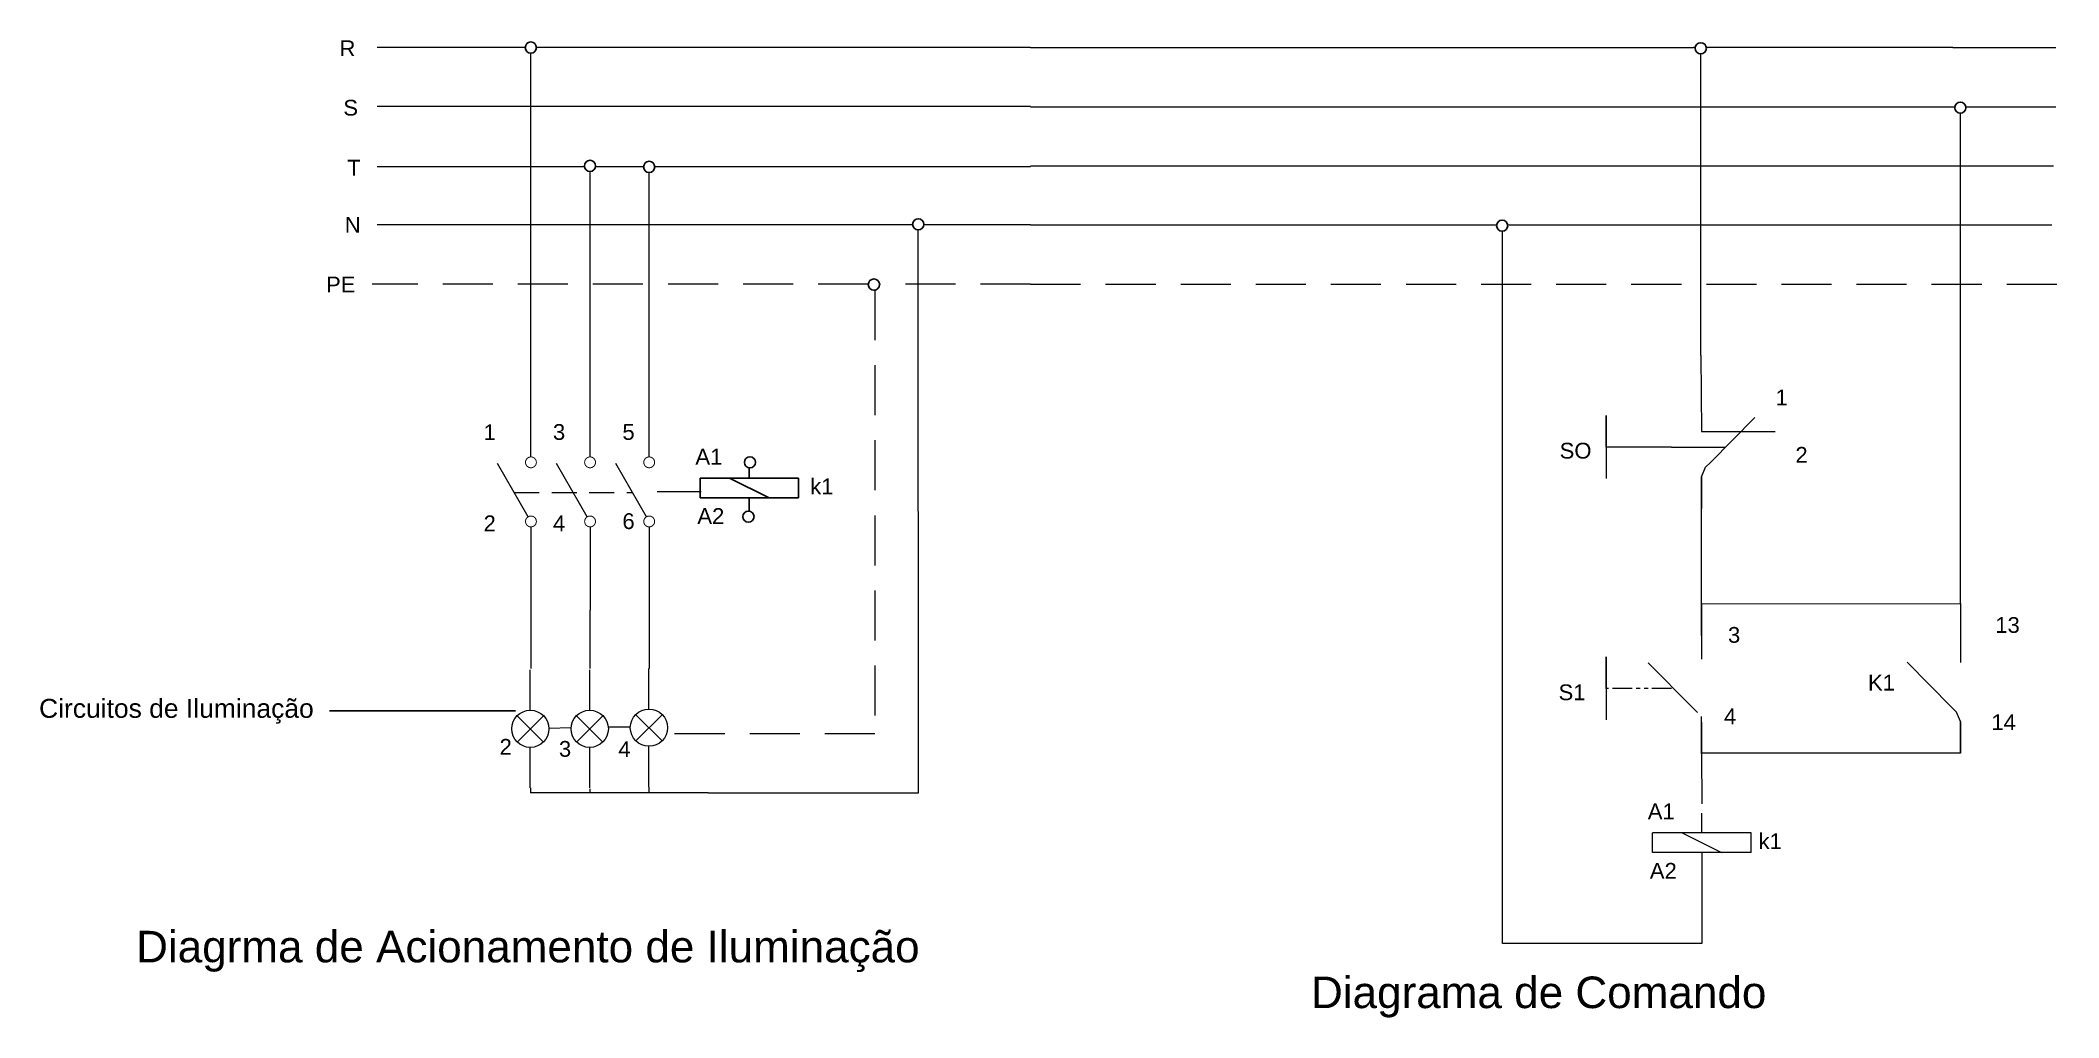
# Model space of a CAD drawing. Header units: millimetres. Extents: x -26 to 31631, y -22 to 25796.
# Drawn here: x 15776.1 to 16032.1, y 12631.7 to 12755.7 of the extents above; entities that cross this region are included whole.
import ezdxf
from ezdxf import colors
from ezdxf.entities.mleader import LeaderData, LeaderLine
from ezdxf.enums import TextEntityAlignment as Align
from ezdxf.math import Vec2, Vec3

# ---------------------------------------------------------------- set-up
doc = ezdxf.new("R2010")
doc.units = ezdxf.units.MM
doc.linetypes.add('PHANTOMX2', pattern=[5, 2.5, -0.5, 0.5, -0.5, 0.5, -0.5])
doc.linetypes.add('TRATTEGGIATA2', pattern=[9.525, 6.35, -3.175])
for name, color, linetype, lineweight in [('DI-Textos do diagrama', 7, 'Continuous', 20), ('DI-Textos do quadro', 7, 'Continuous', 20), ('Fases', 7, 'Continuous', 5)]:
    doc.layers.add(name, color=color, linetype=linetype, lineweight=lineweight)
doc.layers.add('P', color=1, linetype='Continuous')
doc.styles.add('ARIAL', font='arial.ttf')
doc.styles.add('PROJ-SPC-SV-EP-002-PL-FP1-R02_1$0$Standard', font='arial.ttf')
doc.styles.get("Standard").update_dxf_attribs({"font": 'arial.ttf', "height": 1})
doc.linetypes.add('PROJ-SPC-SV-EP-002-PL-FP1-R02_1$0${ -E- }', pattern='A,4,-0.75,["E",PROJ-SPC-SV-EP-002-PL-FP1-R02_1$0$Standard,S=0.15,R=0,X=-0.05,Y=-0.07],-0.75', length=5.5)

msp = doc.modelspace()

# ---------------------------------------------------------------- texts
at = {"layer": 'DI-Textos do diagrama', "linetype": 'TRATTEGGIATA2', "lineweight": 5, "style": 'ARIAL'}
msp.add_text('k1', height=2, dxfattribs=at).set_placement((15873.73, 12698.08))
at = {"layer": 'DI-Textos do diagrama', "char_height": 2, "width": 10.6228, "attachment_point": 9, "line_spacing_factor": 0.798, "style": 'ARIAL'}
for s, insert in [('R', (15816.05, 12753.66)), ('S', (15816.38, 12746.09)), ('T', (15816.71, 12738.51)), ('N', (15816.71, 12731.27)), ('PE', (15816.05, 12723.69)), ('1', (15997.74, 12709.37)), ('1', (15833.86, 12704.95)), ('3', (15842.66, 12704.95)), ('5', (15851.47, 12704.95)), ('A1', (15862.59, 12701.85)), ('SO', (15972.84, 12702.58)), ('2', (16000.26, 12702.08)), ('6', (15851.47, 12693.64)), ('A2', (15862.84, 12694.32)), ('2', (15833.86, 12693.39)), ('4', (15842.66, 12693.39)), ('3', (15991.71, 12679.21)), ('13', (16027.17, 12680.47)), ('K1', (16011.33, 12673.18)), ('S1', (15972.08, 12671.93)), ('4', (15991.2, 12668.91)), ('14', (16026.67, 12668.16)), ('2', (15835.89, 12665.04)), ('3', (15843.42, 12664.75)), ('4', (15850.95, 12664.75)), ('A1', (15983.4, 12656.85)), ('k1', (15996.99, 12653.08)), ('A2', (15983.66, 12649.31))]:
    msp.add_mtext(s, dxfattribs=dict(at, insert=insert))
at = {"layer": 'DI-Textos do quadro', "char_height": 4, "width": 164.3981, "attachment_point": 4}
for s, insert in [('Diagrma de Acionamento de Iluminação', (15788.23, 12640.08)), ('Diagrama de Comando', (15937.26, 12634.29))]:
    msp.add_mtext(s, dxfattribs=dict(at, insert=insert))

# ---------------------------------------------------------------- blocks, each defined once
blk = doc.blocks.new('contattore')
at = {"color": 7}
for p, q in [((42.04, 33.78), (42.04, 54.9)), ((57.04, 33.78), (57.04, 54.9)), ((72.04, 33.78), (72.04, 54.9)), ((41.35, 18.59), (33.54, 32.12)), ((56.35, 18.59), (48.54, 32.12)), ((71.35, 18.59), (63.54, 32.12)), ((42.04, 16.03), (42.04, -5.1)), ((57.04, 16.03), (57.04, -5.1)), ((72.04, 16.03), (72.04, -5.1))]:
    blk.add_line(p, q, dxfattribs=at)
at = {"color": 7, "linetype": 'TRATTEGGIATA2'}
blk.add_line((37.79, 24.76), (67.79, 24.76), dxfattribs=at)
at = {"color": 7, "const_width": 0.25}
for points in [[(40.67, 32.4, 1), (43.42, 32.4, 1)], [(55.67, 32.4, 1), (58.42, 32.4, 1)], [(70.67, 32.4, 1), (73.42, 32.4, 1)], [(40.67, 17.4, 1), (43.42, 17.4, 1)], [(55.67, 17.4, 1), (58.42, 17.4, 1)], [(70.67, 17.4, 1), (73.42, 17.4, 1)]]:
    blk.add_lwpolyline(points, format="xyb", close=True, dxfattribs=at)
at = {"color": 6, "flags": 4}
for tag, p in [('MORSETTO2', (35.8, 12.78)), ('MORSETTO4', (50.8, 12.78)), ('MORSETTO6', (65.8, 12.78))]:
    blk.add_attdef(tag, text='', height=3.54, dxfattribs=at).set_placement(p, align=Align.MIDDLE_LEFT)
for tag, p in [('FILO2', (46.71, -6.44)), ('FILO4', (61.5, -6.72)), ('FILO6', (76.04, -7.27))]:
    blk.add_attdef(tag, text='', height=3.54, rotation=90, dxfattribs=at).set_placement(p, align=Align.MIDDLE_LEFT)
blk = doc.blocks.new('Lampada')
for p, q in [((-17, 17.1), (-17, 37.7)), ((-17, -22.3), (-17, -1.8))]:
    blk.add_line(p, q)
at = {"color": 6}
for p, q in [((-10.3, 14.3), (-23.7, 1)), ((-23.7, 14.3), (-10.3, 1))]:
    blk.add_line(p, q, dxfattribs=at)
at = {"color": 7}
blk.add_circle((-17, 7.7), 9.44, dxfattribs=at)
at = {"color": 6, "flags": 4}
blk.add_attdef('1', text='', height=3.54, dxfattribs=at).set_placement((-21.4, 21.7), align=Align.MIDDLE_RIGHT)
blk = doc.blocks.new('DIN A4 ELETTRICO')
at = {"color": 7}
for p, q in [((202.9, 288), (202.9, 308)), ((177.9, 268), (177.9, 288)), ((227.9, 288), (177.9, 288)), ((227.9, 268), (227.9, 288)), ((227.9, 268), (177.9, 268)), ((202.9, 268), (202.9, 248))]:
    blk.add_line(p, q, dxfattribs=at)
at = {"color": 6}
blk.add_line((192.9, 288), (212.9, 268), dxfattribs=at)
blk = doc.blocks.new('_None')

# ---------------------------------------------------------------- linework, layer by layer
at = {"lineweight": 5}
for p, q in [((15837.59, 12754.74), (15818.8, 12754.74)), ((15901.69, 12754.74), (15839.01, 12754.74)), ((15986, 12754.74), (15985.76, 12754.74)), ((16018.69, 12754.74), (15987.41, 12754.74)), ((16018.69, 12754.74), (16031.74, 12754.74)), ((15838.31, 12753.85), (15838.3, 12754.04)), ((15838.31, 12713.38), (15838.31, 12753.85)), ((15986.7, 12715.68), (15986.7, 12753.95)), ((15901.69, 12747.27), (15818.8, 12747.27)), ((15901.69, 12747.24), (16018.4, 12747.24)), ((16018.4, 12747.24), (16018.93, 12747.24)), ((16020.33, 12747.24), (16031.74, 12747.24)), ((16019.63, 12715.68), (16019.63, 12746.41)), ((15845.11, 12739.61), (15818.8, 12739.61)), ((15852.6, 12739.61), (15846.51, 12739.61)), ((15901.69, 12739.61), (15854.02, 12739.61)), ((15901.69, 12739.74), (16031.44, 12739.74)), ((15845.81, 12713.38), (15845.81, 12739.03)), ((15853.31, 12713.38), (15853.31, 12738.9)), ((15886.73, 12732.27), (15818.8, 12732.27)), ((15887.47, 12660.2), (15887.44, 12731.61)), ((15901.69, 12732.27), (15888.15, 12732.27)), ((15901.69, 12732.24), (15960.8, 12732.24)), ((15962.21, 12732.24), (16031.22, 12732.24)), ((15961.54, 12641.07), (15961.54, 12731.44)), ((15860.81, 12660.2), (15887.47, 12660.2)), ((15887.47, 12660.2), (15887.47, 12660.2)), ((15986.84, 12650.81), (15986.84, 12641.07)), ((15970.5, 12641.07), (15961.54, 12641.07)), ((15986.84, 12641.07), (15970.5, 12641.07))]:
    msp.add_line(p, q, dxfattribs=at)
at = {"color": 0, "lineweight": 5}
for p, q in [((15901.69, 12754.74), (15985.76, 12754.74)), ((15986.7, 12715.68), (15986.8, 12706.04)), ((16019.63, 12684.22), (16019.63, 12715.68))]:
    msp.add_line(p, q, dxfattribs=at)
at = {"linetype": 'TRATTEGGIATA2', "lineweight": 5}
for p, q in [((15881.1, 12724.74), (15818.16, 12724.74)), ((15881.94, 12723.98), (15881.94, 12667.67)), ((15901.69, 12724.74), (15882.52, 12724.74)), ((15901.69, 12724.74), (16032.1, 12724.74)), ((15859.9, 12698.39), (15854.32, 12698.39)), ((15881.94, 12667.67), (15855.84, 12667.67))]:
    msp.add_line(p, q, dxfattribs=at)
at = {"color": 7}
for p, q in [((15866.01, 12700.13), (15866.01, 12701.44)), ((15859.76, 12697.63), (15859.76, 12700.13)), ((15872.26, 12700.13), (15859.76, 12700.13)), ((15872.26, 12697.63), (15872.26, 12700.13)), ((15872.26, 12697.63), (15859.76, 12697.63)), ((15866.01, 12697.63), (15866.01, 12695.93))]:
    msp.add_line(p, q, dxfattribs=at)
at = {"color": 6}
msp.add_line((15863.51, 12700.13), (15868.51, 12697.63), dxfattribs=at)
at = {"layer": 'Fases', "color": 0, "lineweight": 5}
for p, q in [((15974.71, 12704.06), (15974.71, 12708.06)), ((15974.71, 12708.06), (15974.71, 12704.06)), ((15986.8, 12706.04), (15996.14, 12706.04)), ((15974.71, 12704.06), (15974.71, 12700.06)), ((15983.01, 12704.06), (15989.83, 12704.06)), ((15986.79, 12700.29), (15987.29, 12701.5)), ((15986.78, 12684.16), (15986.78, 12696.29)), ((15986.78, 12684.16), (16019.63, 12684.22)), ((16019.63, 12684.22), (16019.63, 12676.74)), ((15986.79, 12680.16), (15986.79, 12677.18)), ((15974.71, 12673.45), (15974.71, 12677.45)), ((15974.71, 12677.45), (15974.71, 12673.45)), ((15974.71, 12673.45), (15974.71, 12669.45)), ((16019.64, 12669.24), (16019.14, 12670.45)), ((15986.8, 12669.17), (15986.8, 12669.87)), ((16019.65, 12665.24), (15986.81, 12665.24))]:
    msp.add_line(p, q, dxfattribs=at)
at = {"layer": 'Fases', "color": 0, "linetype": 'PROJ-SPC-SV-EP-002-PL-FP1-R02_1$0${ -E- }', "lineweight": 5}
msp.add_line((15983.01, 12704.06), (15974.71, 12704.06), dxfattribs=at)
at = {"layer": 'Fases', "linetype": 'Continuous', "lineweight": 5}
for p, q in [((15838.31, 12683.38), (15838.31, 12675.96)), ((15845.77, 12683.38), (15845.77, 12675.96)), ((15853.29, 12683.38), (15853.29, 12675.96)), ((15838.24, 12660.82), (15838.24, 12660.2)), ((15852.98, 12660.2), (15838.24, 12660.2)), ((15845.77, 12660.82), (15845.77, 12660.82)), ((15845.79, 12660.72), (15845.79, 12660.21)), ((15860.81, 12660.2), (15852.98, 12660.2)), ((15853.27, 12660.93), (15853.27, 12660.21))]:
    msp.add_line(p, q, dxfattribs=at)
at = {"layer": 'Fases', "color": 0, "linetype": 'PHANTOMX2', "lineweight": 5}
msp.add_line((15983.01, 12673.45), (15974.71, 12673.45), dxfattribs=at)
at = {"layer": 'Fases', "linetype": 'TRATTEGGIATA2', "lineweight": 5}
for p, q in [((15843.42, 12668.43), (15840.6, 12668.37)), ((15850.93, 12668.54), (15848.12, 12668.54))]:
    msp.add_line(p, q, dxfattribs=at)
at = {"layer": 'Fases', "color": 0, "linetype": 'TRATTEGGIATA2', "lineweight": 5}
msp.add_line((15986.81, 12665.17), (15986.82, 12657.63), dxfattribs=at)
at = {"layer": 'P', "color": 0}
for p, q in [((15993.56, 12707.81), (15987.92, 12702.13)), ((15987.92, 12702.13), (15987.29, 12701.5)), ((15986.79, 12700.29), (15986.78, 12696.29)), ((15986.79, 12680.16), (15986.78, 12684.16)), ((15980.04, 12676.69), (15985.67, 12671.01)), ((16012.88, 12676.76), (16018.51, 12671.08)), ((15985.67, 12671.01), (15986.3, 12670.38)), ((16018.51, 12671.08), (16019.14, 12670.45)), ((15986.8, 12669.17), (15986.81, 12665.17)), ((16019.64, 12669.24), (16019.65, 12665.24))]:
    msp.add_line(p, q, dxfattribs=at)
for centre in [(15838.3, 12754.75), (15986.7, 12754.66), (16019.63, 12747.12), (15845.81, 12739.74), (15853.31, 12739.61), (15887.44, 12732.32), (15961.51, 12732.15), (15881.81, 12724.68), (15866.09, 12702.13), (15865.9, 12695.24)]:
    msp.add_circle(centre, 0.709, dxfattribs=at)

# ---------------------------------------------------------------- block references
at = {"layer": 'Fases', "color": 2, "linetype": 'Continuous', "lineweight": 5}
for name, p, xscale, yscale, zscale in [('contattore', (15817.29, 12685.93), 0.5, 0.5, 0.5), ('Lampada', (15842.48, 12666.4), 0.25, 0.25, 0.25), ('Lampada', (15850.02, 12666.4), 0.25, 0.25, 0.25), ('Lampada', (15850.02, 12666.4), 0.25, 0.25, 0.25), ('Lampada', (15857.53, 12666.54), 0.25, 0.25, 0.25)]:
    msp.add_blockref(name, p, dxfattribs=dict(at, xscale=xscale, yscale=yscale, zscale=zscale))
at = {"layer": 'Fases', "color": 2, "linetype": 'TRATTEGGIATA2', "lineweight": 5, "xscale": 0.25, "yscale": 0.125, "zscale": 0.25}
msp.add_blockref('DIN A4 ELETTRICO', (15936.11, 12619.13), dxfattribs=at)

msp.set_redraw_order([(e.dxf.handle, doc.entitydb.next_handle()) for e in msp.query("TEXT MTEXT ATTDEF DIMENSION ARC_DIMENSION")])  # texts and dimensions are drawn at this point

# ---------------------------------------------------------------- leaders
at = {"lineweight": 5}
ml = msp.add_multileader_mtext('Standard', dxfattribs=at)
ml.set_content('Circuitos de Iluminação', color=256)
ml.set_leader_properties()
ml.set_arrow_properties(name='NONE')
ml.build(insert=Vec2(0, 0))
ctx = ml.context
ctx.base_point, ctx.char_height, ctx.plane_origin = Vec3(15774.2, 12670.6), 2.4, Vec3(15836.35, 12670.6)
ctx.text_align_type = 2
notes = []
notes.append((ctx, [(0, (1, 1, 0), (15820.76, 12670.6), (-1, 0), 8, [(0, [(15836.35, 12670.6)], 0, [])])]))
ctx.mtext.insert, ctx.mtext.alignment, ctx.mtext.flow_direction = Vec3(15810.76, 12672.12), 3, 5
for ctx, leaders in notes:
    for number, flags, end, landing, length, lines in leaders:
        leader = LeaderData()
        leader.index, (leader.has_last_leader_line, leader.has_dogleg_vector, leader.attachment_direction) = number, flags
        leader.last_leader_point, leader.dogleg_vector, leader.dogleg_length = Vec3(end), Vec3(landing), length
        for number, points, colour, breaks in lines:
            line = LeaderLine()
            line.index, line.vertices, line.color, line.breaks = number, Vec3.list(points), colors.encode_raw_color(colour), breaks
            leader.lines.append(line)
        ctx.leaders.append(leader)

doc.saveas('drawing.dxf')
